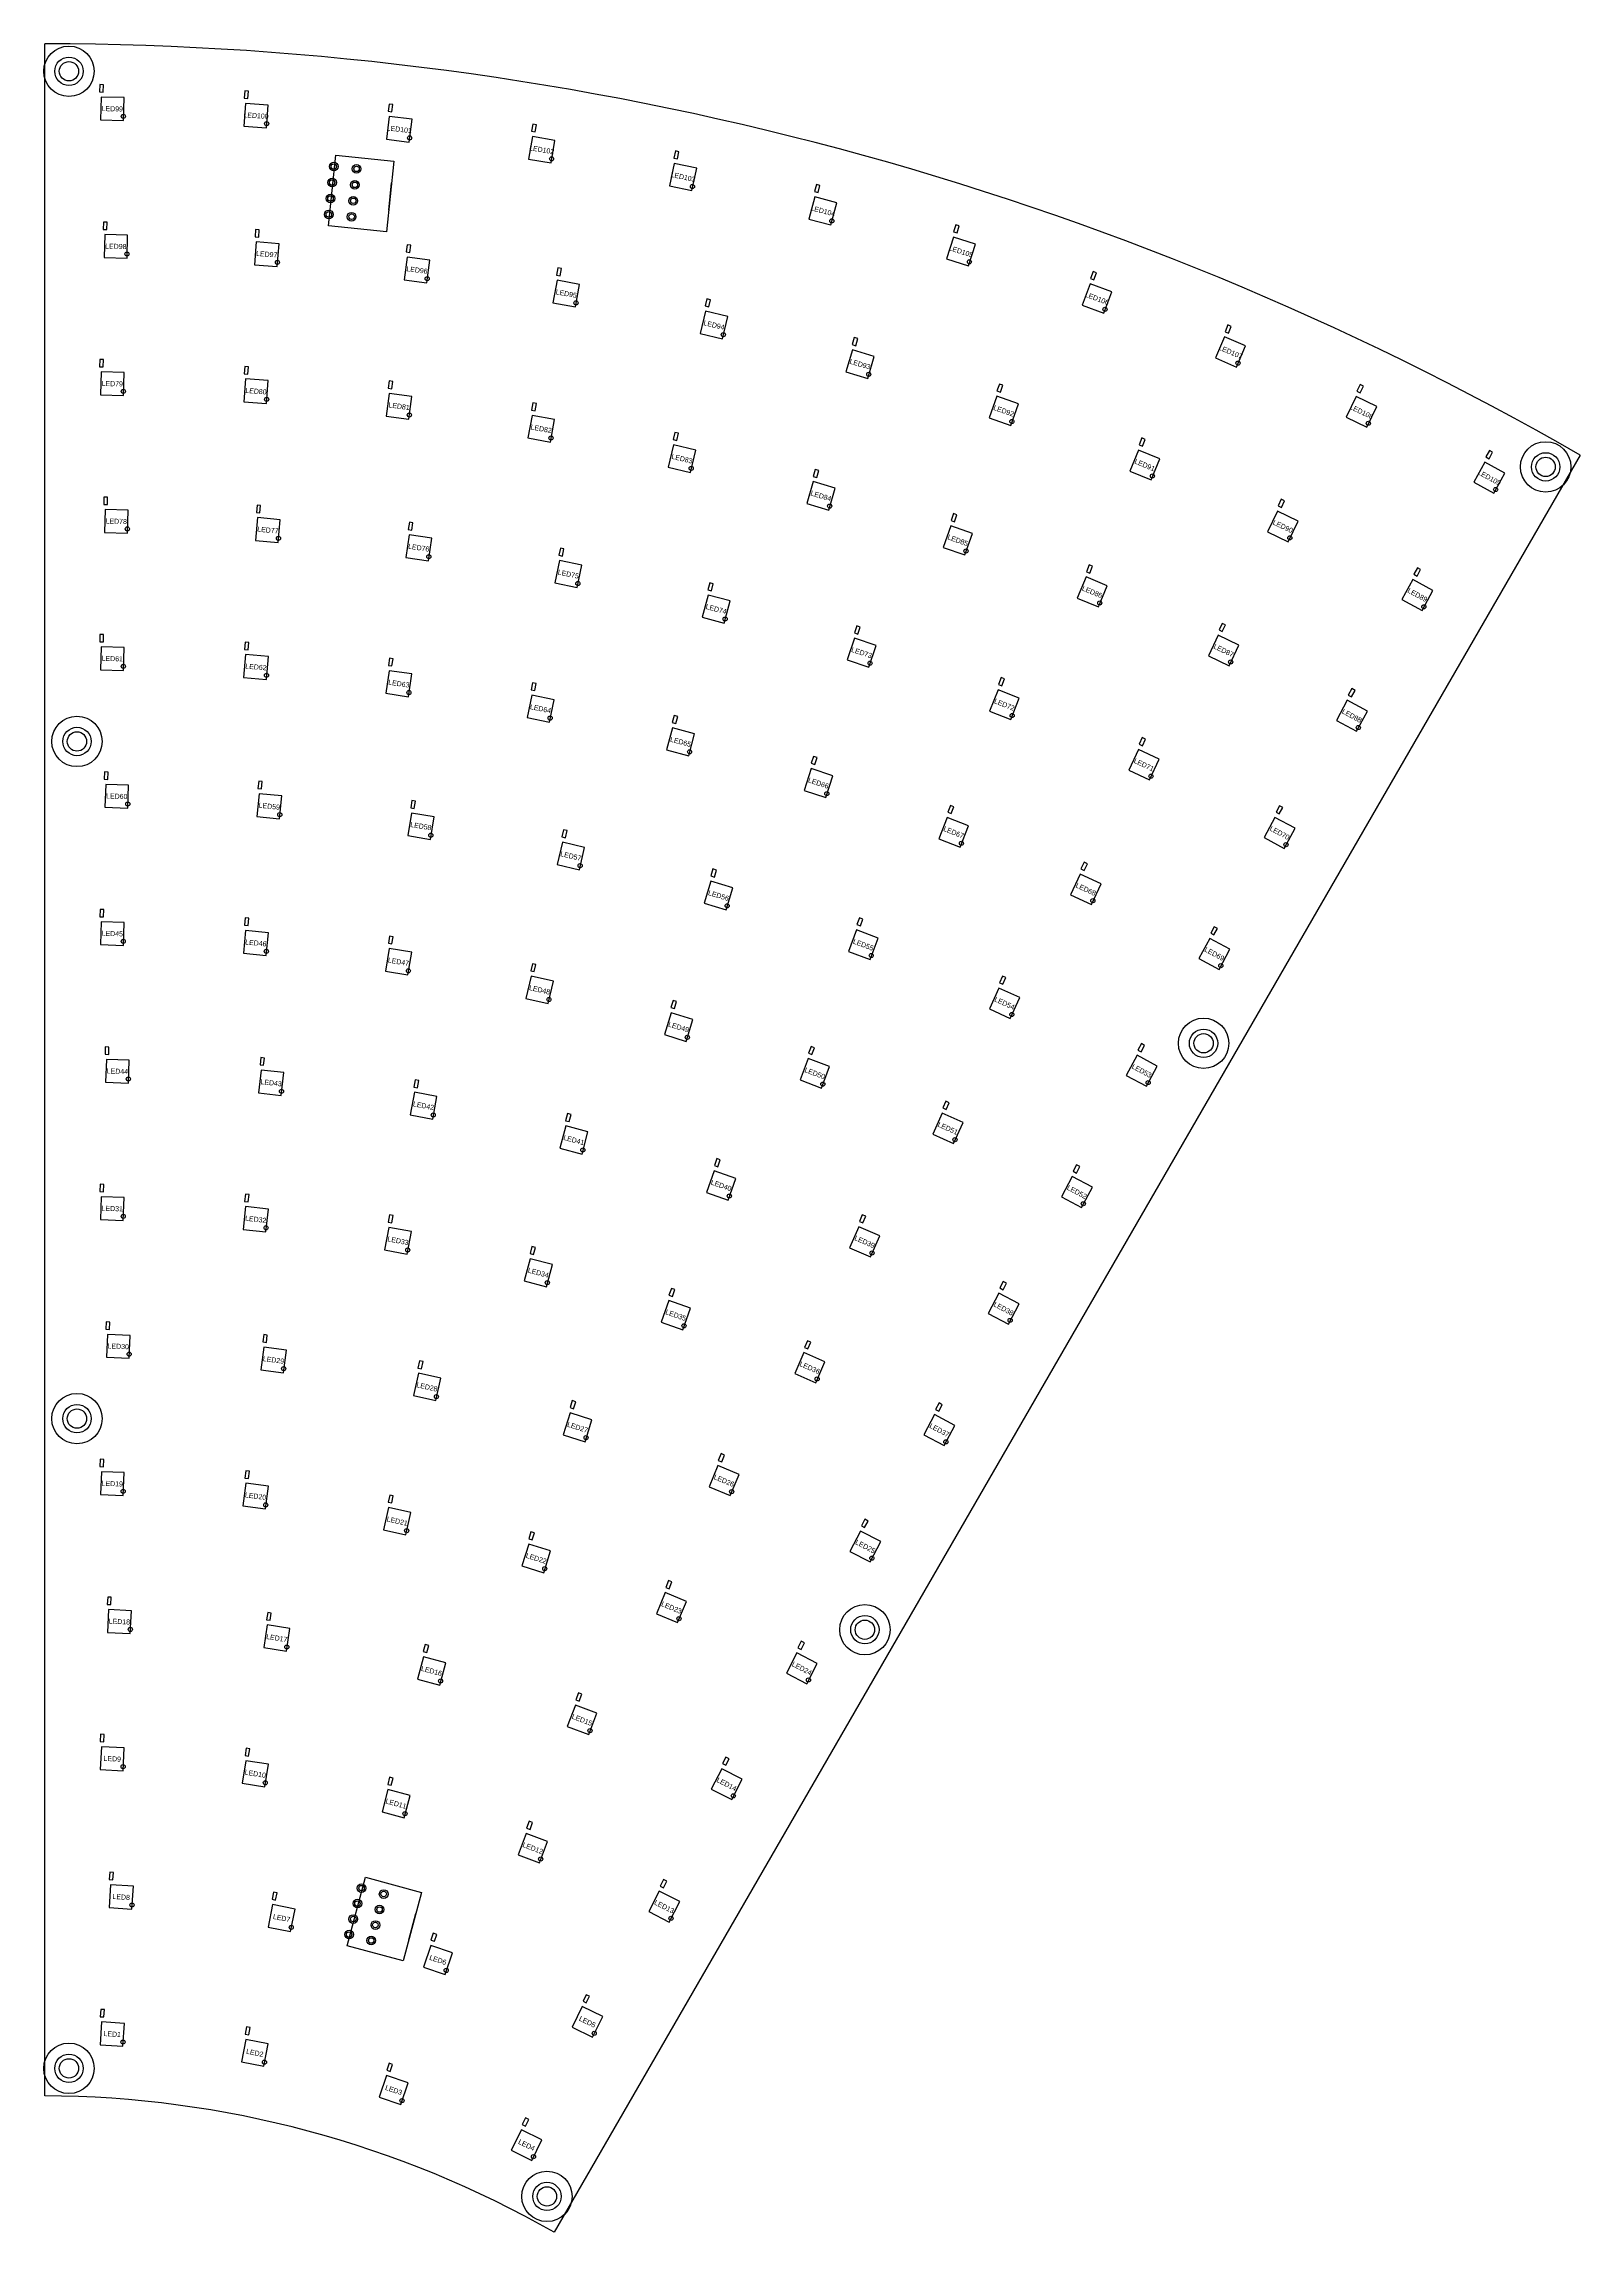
# Model space of a CAD drawing. Header units: millimetres. Extents: x -15 to 320, y -19 to 459.
import ezdxf
from ezdxf.enums import TextEntityAlignment as Align

# ---------------------------------------------------------------- set-up
doc = ezdxf.new("R2010")
doc.units = ezdxf.units.MM
for name, color, linetype in [('CAP', 30, 'Continuous'), ('LED', 7, 'Continuous'), ('LED-REF', 8, 'Continuous'), ('MOUNT', 1, 'Continuous'), ('OUTLINE', 2, 'Continuous'), ('WAGO', 3, 'Continuous')]:
    doc.layers.add(name, color=color, linetype=linetype)

msp = doc.modelspace()

# ---------------------------------------------------------------- linework, layer by layer
at = {"layer": 'CAP'}
for points in [[(-1.95, 448.21), (-1.92, 449.81), (-2.72, 449.83), (-2.75, 448.23), (-1.95, 448.21)], [(29.6, 446.81), (29.71, 448.4), (28.92, 448.46), (28.8, 446.86), (29.6, 446.81)], [(61.05, 443.9), (61.24, 445.49), (60.45, 445.58), (60.26, 444), (61.05, 443.9)], [(92.33, 439.5), (92.59, 441.08), (91.8, 441.21), (91.54, 439.64), (92.33, 439.5)], [(123.36, 433.62), (123.7, 435.18), (122.92, 435.35), (122.58, 433.79), (123.36, 433.62)], [(154.08, 426.27), (154.49, 427.82), (153.72, 428.02), (153.3, 426.48), (154.08, 426.27)], [(-1.16, 418.19), (-1.12, 419.79), (-1.92, 419.81), (-1.96, 418.21), (-1.16, 418.19)], [(31.97, 416.56), (32.1, 418.15), (31.3, 418.22), (31.17, 416.62), (31.97, 416.56)], [(184.41, 417.46), (184.89, 418.99), (184.13, 419.23), (183.65, 417.71), (184.41, 417.46)], [(64.97, 413.2), (65.18, 414.78), (64.39, 414.89), (64.18, 413.3), (64.97, 413.2)], [(97.75, 408.11), (98.04, 409.69), (97.26, 409.83), (96.97, 408.26), (97.75, 408.11)], [(214.29, 407.23), (214.85, 408.73), (214.1, 409.01), (213.54, 407.51), (214.29, 407.23)], [(130.22, 401.32), (130.59, 402.88), (129.82, 403.07), (129.44, 401.51), (130.22, 401.32)], [(243.65, 395.58), (244.27, 397.05), (243.54, 397.36), (242.91, 395.89), (243.65, 395.58)], [(162.29, 392.84), (162.74, 394.38), (161.98, 394.6), (161.52, 393.07), (162.29, 392.84)], [(-1.95, 388.2), (-1.9, 389.8), (-2.7, 389.82), (-2.75, 388.22), (-1.95, 388.2)], [(29.62, 386.65), (29.74, 388.25), (28.95, 388.31), (28.82, 386.71), (29.62, 386.65)], [(61.06, 383.45), (61.27, 385.04), (60.47, 385.14), (60.26, 383.56), (61.06, 383.45)], [(193.87, 382.69), (194.41, 384.2), (193.65, 384.47), (193.12, 382.96), (193.87, 382.69)], [(272.42, 382.55), (273.11, 383.99), (272.4, 384.34), (271.7, 382.9), (272.42, 382.55)], [(92.29, 378.62), (92.58, 380.19), (91.79, 380.34), (91.5, 378.76), (92.29, 378.62)], [(123.22, 372.15), (123.59, 373.71), (122.81, 373.89), (122.44, 372.34), (123.22, 372.15)], [(224.88, 370.91), (225.49, 372.38), (224.75, 372.69), (224.14, 371.21), (224.88, 370.91)], [(300.53, 368.16), (301.3, 369.57), (300.6, 369.95), (299.83, 368.54), (300.53, 368.16)], [(153.77, 364.08), (154.22, 365.61), (153.46, 365.84), (153, 364.3), (153.77, 364.08)], [(-1.06, 358.17), (-1.02, 359.77), (-1.82, 359.79), (-1.86, 358.19), (-1.06, 358.17)], [(255.22, 357.51), (255.91, 358.96), (255.19, 359.3), (254.5, 357.86), (255.22, 357.51)], [(32.25, 356.35), (32.39, 357.94), (31.6, 358.01), (31.46, 356.42), (32.25, 356.35)], [(65.41, 352.59), (65.64, 354.17), (64.85, 354.29), (64.62, 352.71), (65.41, 352.59)], [(183.86, 354.41), (184.39, 355.92), (183.64, 356.19), (183.1, 354.68), (183.86, 354.41)], [(98.29, 346.91), (98.61, 348.48), (97.83, 348.64), (97.5, 347.08), (98.29, 346.91)], [(213.4, 343.19), (214.01, 344.67), (213.27, 344.97), (212.66, 343.49), (213.4, 343.19)], [(284.83, 342.55), (285.59, 343.95), (284.89, 344.34), (284.13, 342.93), (284.83, 342.55)], [(130.78, 339.34), (131.2, 340.88), (130.42, 341.09), (130.01, 339.54), (130.78, 339.34)], [(-1.94, 328.18), (-1.89, 329.78), (-2.69, 329.8), (-2.74, 328.2), (-1.94, 328.18)], [(162.78, 329.88), (163.28, 331.4), (162.52, 331.65), (162.02, 330.13), (162.78, 329.88)], [(242.31, 330.43), (243, 331.88), (242.28, 332.22), (241.59, 330.78), (242.31, 330.43)], [(29.64, 326.46), (29.78, 328.05), (28.98, 328.12), (28.84, 326.53), (29.64, 326.46)], [(61.06, 322.91), (61.29, 324.49), (60.5, 324.61), (60.27, 323.02), (61.06, 322.91)], [(194.17, 318.58), (194.77, 320.07), (194.02, 320.36), (193.43, 318.88), (194.17, 318.58)], [(92.22, 317.53), (92.54, 319.1), (91.76, 319.26), (91.44, 317.7), (92.22, 317.53)], [(270.51, 316.18), (271.28, 317.59), (270.58, 317.97), (269.81, 316.56), (270.51, 316.18)], [(123.02, 310.36), (123.43, 311.9), (122.66, 312.11), (122.24, 310.57), (123.02, 310.36)], [(224.86, 305.48), (225.54, 306.93), (224.81, 307.26), (224.13, 305.81), (224.86, 305.48)], [(153.34, 301.4), (153.85, 302.92), (153.09, 303.17), (152.58, 301.66), (153.34, 301.4)], [(-0.94, 298.14), (-0.89, 299.74), (-1.69, 299.77), (-1.74, 298.17), (-0.94, 298.14)], [(32.6, 296.08), (32.76, 297.67), (31.97, 297.75), (31.81, 296.16), (32.6, 296.08)], [(65.94, 291.82), (66.2, 293.4), (65.42, 293.53), (65.15, 291.95), (65.94, 291.82)], [(183.1, 290.7), (183.69, 292.19), (182.95, 292.48), (182.36, 291), (183.1, 290.7)], [(254.73, 290.61), (255.49, 292.02), (254.78, 292.4), (254.03, 290.99), (254.73, 290.61)], [(98.93, 285.4), (99.3, 286.96), (98.52, 287.14), (98.15, 285.58), (98.93, 285.4)], [(131.43, 276.83), (131.9, 278.36), (131.13, 278.59), (130.67, 277.06), (131.43, 276.83)], [(212.18, 278.29), (212.86, 279.74), (212.13, 280.07), (211.46, 278.62), (212.18, 278.29)], [(-1.92, 268.16), (-1.87, 269.76), (-2.67, 269.78), (-2.72, 268.18), (-1.92, 268.16)], [(29.66, 266.22), (29.82, 267.82), (29.02, 267.89), (28.87, 266.3), (29.66, 266.22)], [(163.3, 266.15), (163.86, 267.65), (163.12, 267.93), (162.55, 266.44), (163.3, 266.15)], [(61.06, 262.23), (61.32, 263.8), (60.53, 263.93), (60.27, 262.36), (61.06, 262.23)], [(240.49, 264.2), (241.25, 265.61), (240.55, 265.99), (239.79, 264.58), (240.49, 264.2)], [(92.12, 256.18), (92.48, 257.74), (91.71, 257.92), (91.34, 256.36), (92.12, 256.18)], [(194.4, 253.42), (195.06, 254.87), (194.33, 255.2), (193.67, 253.75), (194.4, 253.42)], [(122.72, 248.12), (123.19, 249.65), (122.42, 249.89), (121.96, 248.35), (122.72, 248.12)], [(-0.78, 238.11), (-0.72, 239.71), (-1.52, 239.74), (-1.58, 238.14), (-0.78, 238.11)], [(152.73, 238.08), (153.3, 239.57), (152.55, 239.86), (151.98, 238.36), (152.73, 238.08)], [(224.6, 238.67), (225.36, 240.08), (224.65, 240.46), (223.9, 239.05), (224.6, 238.67)], [(33.05, 235.73), (33.23, 237.32), (32.44, 237.41), (32.26, 235.82), (33.05, 235.73)], [(66.62, 230.82), (66.92, 232.4), (66.13, 232.54), (65.83, 230.97), (66.62, 230.82)], [(99.72, 223.43), (100.14, 224.97), (99.36, 225.18), (98.95, 223.63), (99.72, 223.43)], [(182.02, 226.09), (182.68, 227.55), (181.95, 227.88), (181.29, 226.42), (182.02, 226.09)], [(132.18, 213.57), (132.71, 215.08), (131.96, 215.35), (131.43, 213.84), (132.18, 213.57)], [(210.46, 212.21), (211.22, 213.63), (210.51, 214), (209.76, 212.59), (210.46, 212.21)], [(-1.91, 208.13), (-1.85, 209.73), (-2.65, 209.76), (-2.71, 208.16), (-1.91, 208.13)], [(29.69, 205.92), (29.87, 207.51), (29.08, 207.6), (28.9, 206.01), (29.69, 205.92)], [(61.04, 201.35), (61.34, 202.92), (60.55, 203.07), (60.26, 201.5), (61.04, 201.35)], [(163.82, 201.32), (164.46, 202.79), (163.72, 203.11), (163.08, 201.64), (163.82, 201.32)], [(91.96, 194.45), (92.37, 195.99), (91.6, 196.2), (91.19, 194.65), (91.96, 194.45)], [(122.27, 185.26), (122.8, 186.77), (122.05, 187.03), (121.52, 185.52), (122.27, 185.26)], [(194.44, 186.74), (195.19, 188.16), (194.48, 188.53), (193.74, 187.12), (194.44, 186.74)], [(-0.58, 178.07), (-0.51, 179.66), (-1.31, 179.7), (-1.38, 178.1), (-0.58, 178.07)], [(33.65, 175.25), (33.85, 176.84), (33.06, 176.94), (32.85, 175.36), (33.65, 175.25)], [(151.82, 173.83), (152.46, 175.29), (151.73, 175.61), (151.09, 174.15), (151.82, 173.83)], [(67.49, 169.46), (67.84, 171.03), (67.06, 171.2), (66.71, 169.64), (67.49, 169.46)], [(100.71, 160.75), (101.19, 162.28), (100.42, 162.52), (99.94, 160.99), (100.71, 160.75)], [(180.43, 160.22), (181.17, 161.63), (180.47, 162.01), (179.72, 160.59), (180.43, 160.22)], [(-1.88, 148.09), (-1.81, 149.69), (-2.61, 149.73), (-2.68, 148.13), (-1.88, 148.09)], [(133.03, 149.17), (133.65, 150.65), (132.91, 150.96), (132.29, 149.48), (133.03, 149.17)], [(29.73, 145.51), (29.94, 147.09), (29.15, 147.2), (28.94, 145.61), (29.73, 145.51)], [(61, 140.18), (61.35, 141.74), (60.56, 141.91), (60.22, 140.35), (61, 140.18)], [(91.68, 132.14), (92.17, 133.66), (91.4, 133.9), (90.92, 132.38), (91.68, 132.14)], [(164.23, 134.82), (164.97, 136.24), (164.26, 136.61), (163.52, 135.19), (164.23, 134.82)], [(-0.28, 118), (-0.2, 119.6), (-1, 119.64), (-1.08, 118.04), (-0.28, 118)], [(121.55, 121.46), (122.17, 122.94), (121.43, 123.24), (120.81, 121.76), (121.55, 121.46)], [(34.47, 114.56), (34.72, 116.14), (33.93, 116.27), (33.67, 114.69), (34.47, 114.56)], [(150.38, 108.21), (151.12, 109.63), (150.41, 110), (149.67, 108.58), (150.38, 108.21)], [(68.67, 107.51), (69.08, 109.06), (68.31, 109.27), (67.89, 107.72), (68.67, 107.51)], [(101.94, 96.93), (102.51, 98.42), (101.77, 98.71), (101.19, 97.21), (101.94, 96.93)], [(-1.85, 88.04), (-1.77, 89.64), (-2.57, 89.68), (-2.65, 88.08), (-1.85, 88.04)], [(29.77, 84.93), (30.02, 86.51), (29.23, 86.64), (28.98, 85.06), (29.77, 84.93)], [(133.93, 82.92), (134.65, 84.35), (133.94, 84.71), (133.22, 83.28), (133.93, 82.92)], [(60.9, 78.54), (61.31, 80.08), (60.54, 80.29), (60.13, 78.74), (60.9, 78.54)], [(91.19, 68.92), (91.76, 70.41), (91.02, 70.7), (90.44, 69.21), (91.19, 68.92)], [(0.15, 57.9), (0.26, 59.5), (-0.54, 59.55), (-0.65, 57.95), (0.15, 57.9)], [(120.31, 56.19), (121.03, 57.62), (120.32, 57.98), (119.6, 56.55), (120.31, 56.19)], [(35.67, 53.49), (35.98, 55.06), (35.2, 55.22), (34.88, 53.65), (35.67, 53.49)], [(70.31, 44.49), (70.82, 46), (70.06, 46.26), (69.55, 44.75), (70.31, 44.49)], [(-1.81, 27.96), (-1.71, 29.56), (-2.5, 29.61), (-2.61, 28.02), (-1.81, 27.96)], [(103.47, 31.04), (104.18, 32.48), (103.46, 32.83), (102.76, 31.4), (103.47, 31.04)], [(29.82, 24.07), (30.13, 25.64), (29.34, 25.8), (29.03, 24.23), (29.82, 24.07)], [(60.66, 16.08), (61.18, 17.6), (60.42, 17.85), (59.91, 16.34), (60.66, 16.08)], [(90.21, 4.14), (90.91, 5.57), (90.2, 5.92), (89.49, 4.49), (90.21, 4.14)]]:
    msp.add_lwpolyline(points, dxfattribs=at)
at = {"layer": 'LED'}
for points in [[(-2.55, 442.12), (2.45, 442), (2.57, 447), (-2.43, 447.12), (-2.55, 442.12)], [(28.72, 440.75), (33.7, 440.4), (34.06, 445.38), (29.07, 445.74), (28.72, 440.75)], [(59.88, 437.9), (64.84, 437.3), (65.44, 442.27), (60.47, 442.86), (59.88, 437.9)], [(90.87, 433.56), (95.8, 432.73), (96.63, 437.66), (91.7, 438.49), (90.87, 433.56)], [(121.62, 427.76), (126.51, 426.69), (127.57, 431.58), (122.68, 432.64), (121.62, 427.76)], [(152.06, 420.49), (156.89, 419.2), (158.19, 424.03), (153.36, 425.32), (152.06, 420.49)], [(-1.77, 412.1), (3.23, 411.97), (3.36, 416.97), (-1.64, 417.1), (-1.77, 412.1)], [(182.12, 411.79), (186.88, 410.27), (188.41, 415.03), (183.64, 416.55), (182.12, 411.79)], [(31.04, 410.51), (36.03, 410.12), (36.42, 415.1), (31.44, 415.5), (31.04, 410.51)], [(63.73, 407.21), (68.69, 406.56), (69.34, 411.51), (64.38, 412.17), (63.73, 407.21)], [(96.2, 402.2), (101.11, 401.29), (102.03, 406.2), (97.11, 407.11), (96.2, 402.2)], [(211.73, 401.67), (216.42, 399.92), (218.17, 404.61), (213.48, 406.35), (211.73, 401.67)], [(128.36, 395.5), (133.22, 394.33), (134.39, 399.19), (129.53, 400.36), (128.36, 395.5)], [(160.13, 387.12), (164.92, 385.7), (166.34, 390.49), (161.55, 391.91), (160.13, 387.12)], [(240.83, 390.15), (245.43, 388.18), (247.39, 392.78), (242.8, 394.74), (240.83, 390.15)], [(-2.56, 382.11), (2.44, 381.98), (2.57, 386.98), (-2.42, 387.11), (-2.56, 382.11)], [(28.69, 380.6), (33.67, 380.21), (34.07, 385.2), (29.08, 385.59), (28.69, 380.6)], [(59.81, 377.47), (64.77, 376.81), (65.42, 381.77), (60.47, 382.42), (59.81, 377.47)], [(90.73, 372.7), (95.65, 371.79), (96.56, 376.71), (91.64, 377.62), (90.73, 372.7)], [(191.41, 377.09), (196.12, 375.42), (197.79, 380.14), (193.08, 381.81), (191.41, 377.09)], [(269.35, 377.26), (273.84, 375.07), (276.03, 379.57), (271.53, 381.75), (269.35, 377.26)], [(121.36, 366.33), (126.22, 365.16), (127.39, 370.02), (122.52, 371.19), (121.36, 366.33)], [(222.13, 365.44), (226.75, 363.53), (228.66, 368.15), (224.04, 370.06), (222.13, 365.44)], [(151.61, 358.36), (156.4, 356.94), (157.82, 361.73), (153.03, 363.15), (151.61, 358.36)], [(297.22, 363.02), (301.6, 360.63), (304, 365.01), (299.61, 367.41), (297.22, 363.02)], [(-1.69, 352.08), (3.31, 351.94), (3.45, 356.94), (-1.54, 357.08), (-1.69, 352.08)], [(31.27, 350.31), (36.25, 349.87), (36.69, 354.85), (31.71, 355.29), (31.27, 350.31)], [(252.19, 352.2), (256.71, 350.05), (258.86, 354.56), (254.35, 356.71), (252.19, 352.2)], [(64.08, 346.62), (69.03, 345.9), (69.75, 350.84), (64.8, 351.57), (64.08, 346.62)], [(181.4, 348.81), (186.11, 347.14), (187.78, 351.86), (183.07, 353.53), (181.4, 348.81)], [(96.61, 341.03), (101.51, 340.02), (102.52, 344.92), (97.62, 345.93), (96.61, 341.03)], [(210.65, 337.73), (215.27, 335.81), (217.18, 340.43), (212.56, 342.34), (210.65, 337.73)], [(281.52, 337.4), (285.92, 335.02), (288.3, 339.41), (283.91, 341.8), (281.52, 337.4)], [(128.77, 333.56), (133.6, 332.27), (134.89, 337.1), (130.06, 338.39), (128.77, 333.56)], [(-2.56, 322.1), (2.44, 321.95), (2.58, 326.95), (-2.42, 327.09), (-2.56, 322.1)], [(28.66, 320.42), (33.64, 319.99), (34.08, 324.97), (29.09, 325.4), (28.66, 320.42)], [(160.43, 324.23), (165.18, 322.66), (166.75, 327.41), (162.01, 328.98), (160.43, 324.23)], [(239.28, 325.12), (243.79, 322.97), (245.94, 327.48), (241.43, 329.63), (239.28, 325.12)], [(59.73, 316.94), (64.68, 316.21), (65.4, 321.16), (60.46, 321.88), (59.73, 316.94)], [(90.55, 311.65), (95.44, 310.64), (96.45, 315.54), (91.56, 316.55), (90.55, 311.65)], [(191.5, 313.08), (196.15, 311.23), (198, 315.88), (193.35, 317.72), (191.5, 313.08)], [(267.21, 311.04), (271.6, 308.65), (273.99, 313.04), (269.59, 315.43), (267.21, 311.04)], [(121, 304.58), (125.83, 303.29), (127.13, 308.12), (122.3, 309.41), (121, 304.58)], [(221.87, 300.14), (226.4, 298.02), (228.52, 302.56), (223.99, 304.67), (221.87, 300.14)], [(-1.59, 292.06), (3.41, 291.9), (3.57, 296.89), (-1.43, 297.06), (-1.59, 292.06)], [(151, 295.75), (155.74, 294.18), (157.32, 298.93), (152.57, 300.5), (151, 295.75)], [(31.56, 290.05), (36.53, 289.56), (37.03, 294.54), (32.05, 295.03), (31.56, 290.05)], [(64.51, 285.88), (69.44, 285.06), (70.25, 290), (65.32, 290.81), (64.51, 285.88)], [(180.43, 285.2), (185.07, 283.35), (186.92, 288), (182.27, 289.84), (180.43, 285.2)], [(251.44, 285.45), (255.84, 283.08), (258.21, 287.48), (253.81, 289.85), (251.44, 285.45)], [(97.11, 279.56), (101.98, 278.43), (103.11, 283.29), (98.25, 284.43), (97.11, 279.56)], [(209.19, 272.95), (213.73, 270.83), (215.84, 275.37), (211.31, 277.48), (209.19, 272.95)], [(129.23, 271.12), (134.02, 269.67), (135.47, 274.46), (130.68, 275.91), (129.23, 271.12)], [(-2.57, 262.08), (2.43, 261.91), (2.59, 266.91), (-2.41, 267.07), (-2.57, 262.08)], [(28.62, 260.2), (33.59, 259.71), (34.08, 264.68), (29.11, 265.17), (28.62, 260.2)], [(160.73, 260.6), (165.41, 258.84), (167.17, 263.52), (162.49, 265.28), (160.73, 260.6)], [(237.2, 259.05), (241.6, 256.67), (243.97, 261.07), (239.57, 263.45), (237.2, 259.05)], [(59.62, 256.28), (64.55, 255.47), (65.37, 260.4), (60.43, 261.21), (59.62, 256.28)], [(90.3, 250.34), (95.17, 249.21), (96.3, 254.08), (91.43, 255.21), (90.3, 250.34)], [(191.47, 248.05), (196.03, 245.98), (198.09, 250.54), (193.54, 252.6), (191.47, 248.05)], [(120.52, 242.42), (125.31, 240.96), (126.76, 245.75), (121.97, 247.2), (120.52, 242.42)], [(-1.46, 232.03), (3.53, 231.84), (3.72, 236.84), (-1.28, 237.03), (-1.46, 232.03)], [(31.92, 229.72), (36.89, 229.16), (37.45, 234.13), (32.48, 234.69), (31.92, 229.72)], [(150.16, 232.53), (154.84, 230.77), (156.6, 235.44), (151.92, 237.21), (150.16, 232.53)], [(221.33, 233.5), (225.74, 231.15), (228.1, 235.56), (223.69, 237.91), (221.33, 233.5)], [(65.04, 224.91), (69.96, 223.98), (70.88, 228.9), (65.97, 229.83), (65.04, 224.91)], [(179.09, 220.72), (183.65, 218.66), (185.71, 223.21), (181.16, 225.27), (179.09, 220.72)], [(97.71, 217.65), (102.54, 216.36), (103.83, 221.18), (99, 222.48), (97.71, 217.65)], [(129.74, 207.96), (134.46, 206.31), (136.11, 211.03), (131.39, 212.68), (129.74, 207.96)], [(207.19, 207.05), (211.6, 204.69), (213.96, 209.1), (209.55, 211.46), (207.19, 207.05)], [(-2.58, 202.05), (2.41, 201.87), (2.6, 206.86), (-2.4, 207.05), (-2.58, 202.05)], [(28.56, 199.91), (33.53, 199.35), (34.09, 204.31), (29.12, 204.87), (28.56, 199.91)], [(59.46, 195.44), (64.38, 194.51), (65.31, 199.42), (60.39, 200.35), (59.46, 195.44)], [(160.96, 195.91), (165.55, 193.91), (167.55, 198.5), (162.96, 200.49), (160.96, 195.91)], [(89.95, 188.67), (94.77, 187.38), (96.07, 192.21), (91.24, 193.5), (89.95, 188.67)], [(119.84, 179.65), (124.55, 178), (126.21, 182.72), (121.49, 184.37), (119.84, 179.65)], [(191.2, 181.56), (195.62, 179.22), (197.95, 183.64), (193.53, 185.98), (191.2, 181.56)], [(-1.29, 171.99), (3.7, 171.77), (3.92, 176.77), (-1.07, 176.99), (-1.29, 171.99)], [(32.4, 169.26), (37.36, 168.61), (38.01, 173.57), (33.06, 174.22), (32.4, 169.26)], [(148.97, 168.41), (153.55, 166.42), (155.55, 171), (150.97, 173), (148.97, 168.41)], [(65.73, 163.61), (70.61, 162.52), (71.7, 167.41), (66.82, 168.49), (65.73, 163.61)], [(98.44, 155.07), (103.21, 153.56), (104.71, 158.33), (99.95, 159.84), (98.44, 155.07)], [(177.18, 155.04), (181.6, 152.7), (183.93, 157.12), (179.51, 159.46), (177.18, 155.04)], [(130.28, 143.71), (134.9, 141.8), (136.82, 146.42), (132.2, 148.33), (130.28, 143.71)], [(-2.6, 142.02), (2.39, 141.8), (2.61, 146.8), (-2.38, 147.01), (-2.6, 142.02)], [(28.49, 139.52), (33.44, 138.87), (34.1, 143.82), (29.14, 144.48), (28.49, 139.52)], [(59.24, 134.32), (64.12, 133.24), (65.2, 138.12), (60.32, 139.2), (59.24, 134.32)], [(161.01, 129.62), (165.45, 127.31), (167.76, 131.75), (163.32, 134.06), (161.01, 129.62)], [(89.42, 126.46), (94.19, 124.95), (95.69, 129.72), (90.92, 131.22), (89.42, 126.46)], [(118.8, 115.99), (123.42, 114.08), (125.34, 118.7), (120.72, 120.61), (118.8, 115.99)], [(-1.05, 111.93), (3.94, 111.67), (4.2, 116.66), (-0.79, 116.93), (-1.05, 111.93)], [(33.07, 108.61), (38, 107.83), (38.79, 112.77), (33.85, 113.55), (33.07, 108.61)], [(66.65, 101.74), (71.48, 100.44), (72.78, 105.27), (67.95, 106.57), (66.65, 101.74)], [(147.16, 103.01), (151.6, 100.7), (153.9, 105.14), (149.47, 107.45), (147.16, 103.01)], [(99.33, 91.39), (104, 89.6), (105.79, 94.27), (101.13, 96.06), (99.33, 91.39)], [(-2.62, 81.97), (2.37, 81.71), (2.63, 86.71), (-2.36, 86.97), (-2.62, 81.97)], [(28.37, 78.98), (33.31, 78.2), (34.09, 83.14), (29.16, 83.92), (28.37, 78.98)], [(130.76, 77.69), (135.21, 75.42), (137.48, 79.88), (133.03, 82.15), (130.76, 77.69)], [(58.89, 72.76), (63.72, 71.47), (65.01, 76.3), (60.18, 77.59), (58.89, 72.76)], [(88.58, 63.39), (93.25, 61.59), (95.04, 66.26), (90.38, 68.05), (88.58, 63.39)], [(-0.7, 51.84), (4.29, 51.51), (4.62, 56.5), (-0.37, 56.83), (-0.7, 51.84)], [(117.14, 50.96), (121.59, 48.69), (123.86, 53.15), (119.41, 55.41), (117.14, 50.96)], [(34.04, 47.6), (38.94, 46.62), (39.92, 51.53), (35.01, 52.5), (34.04, 47.6)], [(67.92, 38.86), (72.66, 37.25), (74.26, 41.99), (69.53, 43.59), (67.92, 38.86)], [(100.37, 25.77), (104.86, 23.56), (107.07, 28.04), (102.58, 30.25), (100.37, 25.77)], [(-2.66, 21.91), (2.33, 21.58), (2.66, 26.57), (-2.33, 26.89), (-2.66, 21.91)], [(28.19, 18.17), (33.09, 17.2), (34.06, 22.1), (29.16, 23.08), (28.19, 18.17)], [(58.28, 10.45), (63.01, 8.84), (64.62, 13.58), (59.88, 15.18), (58.28, 10.45)], [(87.1, -1.14), (91.59, -3.35), (93.8, 1.14), (89.32, 3.35), (87.1, -1.14)]]:
    msp.add_lwpolyline(points, dxfattribs=at)
for centre in [(2.42, 442.91), (33.72, 441.3), (64.9, 438.2), (95.9, 433.63), (126.65, 427.58), (157.08, 420.08), (3.2, 412.87), (36.05, 411.02), (187.11, 411.14), (68.75, 407.45), (101.23, 402.18), (216.69, 400.78), (133.38, 395.22), (165.13, 386.58), (245.73, 389.03), (2.42, 382.88), (33.7, 381.11), (64.84, 377.71), (95.76, 372.68), (196.38, 376.29), (274.19, 375.9), (126.38, 366.04), (227.05, 364.38), (301.99, 361.44), (156.61, 357.81), (3.28, 352.84), (36.28, 350.77), (257.05, 350.88), (69.11, 346.79), (186.36, 348.01), (101.64, 340.91), (215.56, 336.66), (286.3, 335.83), (133.78, 333.15), (2.41, 322.85), (33.67, 320.89), (165.42, 323.53), (244.13, 323.8), (64.76, 317.11), (95.58, 311.53), (196.44, 312.09), (271.99, 309.47), (126.02, 304.17), (226.74, 298.86), (3.39, 292.8), (155.98, 295.05), (36.57, 290.46), (69.54, 285.96), (185.36, 284.21), (256.22, 283.89), (102.13, 279.31), (134.23, 270.55), (214.06, 271.67), (2.4, 262.81), (33.63, 260.61), (165.68, 259.7), (64.65, 256.36), (241.98, 257.49), (95.32, 250.1), (196.36, 246.82), (125.52, 241.84), (3.52, 232.75), (36.94, 230.06), (155.11, 231.62), (226.12, 231.96), (70.07, 224.88), (183.97, 219.5), (102.72, 217.24), (134.71, 207.18), (211.98, 205.51), (2.4, 202.77), (33.58, 200.25), (64.5, 195.4), (165.86, 194.76), (94.96, 188.26), (124.8, 178.86), (195.99, 180.04), (3.69, 172.67), (37.43, 169.51), (153.86, 167.26), (70.76, 163.41), (103.43, 154.44), (181.97, 153.52), (2.38, 142.7), (33.51, 139.76), (135.2, 142.65), (64.27, 134.12), (94.41, 125.83), (165.82, 128.13), (123.72, 114.93), (3.94, 112.57), (38.1, 108.72), (71.67, 101.33), (151.97, 101.52), (104.28, 90.46), (2.37, 82.61), (33.4, 79.09), (135.58, 76.24), (63.9, 72.35), (93.53, 62.45), (4.3, 52.42), (39.07, 47.52), (121.96, 49.51), (72.9, 38.12), (105.21, 24.39), (2.34, 22.48), (33.22, 18.09), (63.25, 9.71), (91.94, -2.52)]:
    msp.add_circle(centre, 0.45, dxfattribs=at)
at = {"layer": 'MOUNT'}
for centre, radius in [((-9.45, 452.75), 5.5), ((-9.45, 452.75), 3.1), ((-9.45, 452.75), 2.11), ((312.89, 366.38), 5.5), ((312.89, 366.38), 3.1), ((312.89, 366.38), 2.11), ((-7.7, 306.43), 5.5), ((-7.7, 306.43), 3.1), ((-7.7, 306.43), 2.11), ((238.22, 240.54), 5.5), ((238.22, 240.54), 3.1), ((238.22, 240.54), 2.11), ((-7.7, 158.59), 5.5), ((-7.7, 158.59), 3.1), ((-7.7, 158.59), 2.11), ((164.29, 112.51), 5.5), ((164.29, 112.51), 3.1), ((164.29, 112.51), 2.11), ((-9.45, 16.75), 5.5), ((-9.45, 16.75), 3.1), ((-9.45, 16.75), 2.11), ((94.89, -11.21), 5.5), ((94.89, -11.21), 3.1), ((94.89, -11.21), 2.11)]:
    msp.add_circle(centre, radius, dxfattribs=at)
at = {"layer": 'OUTLINE'}
for p, q in [((-14.7, 10.75), (-14.7, 458.75)), ((320.44, 368.95), (96.44, -19.03))]:
    msp.add_line(p, q, dxfattribs=at)
for radius, start, end in [(674, 60.085, 89.915), (226, 60.2535, 89.7465)]:
    msp.add_arc((-15.7, -215.25), radius, start, end, dxfattribs=at)
at = {"layer": 'WAGO'}
for p, q in [((60.34, 422.42), (60.96, 428.39)), ((64.75, 44.79), (66.3, 50.59))]:
    msp.add_line(p, q, dxfattribs=at)
for points in [[(47.22, 418.99), (48.81, 434.41), (61.44, 433.11), (59.86, 417.69), (47.22, 418.99)], [(51.25, 43.49), (55.26, 58.46), (67.53, 55.17), (63.52, 40.2), (51.25, 43.49)]]:
    msp.add_lwpolyline(points, dxfattribs=at)
for centre, radius in [((48.35, 431.94), 0.95), ((48.35, 431.94), 0.6), ((53.33, 431.43), 0.95), ((53.33, 431.43), 0.6), ((47.64, 424.98), 0.95), ((47.99, 428.46), 0.95), ((47.64, 424.98), 0.6), ((47.99, 428.46), 0.6), ((52.61, 424.47), 0.95), ((52.97, 427.95), 0.95), ((52.97, 427.95), 0.6), ((47.28, 421.5), 0.95), ((47.28, 421.5), 0.6), ((52.25, 420.99), 0.95), ((52.25, 420.99), 0.6), ((52.61, 424.47), 0.6), ((53.52, 52.72), 0.95), ((53.52, 52.72), 0.6), ((54.42, 56.1), 0.95), ((54.42, 56.1), 0.6), ((59.25, 54.8), 0.95), ((59.25, 54.8), 0.6), ((52.61, 49.34), 0.95), ((52.61, 49.34), 0.6), ((57.44, 48.04), 0.95), ((57.44, 48.04), 0.6), ((58.35, 51.42), 0.95), ((58.35, 51.42), 0.6), ((51.7, 45.96), 0.95), ((51.7, 45.96), 0.6), ((56.53, 44.66), 0.95), ((56.53, 44.66), 0.6)]:
    msp.add_circle(centre, radius, dxfattribs=at)

# ---------------------------------------------------------------- texts
at = {"layer": 'LED-REF'}
for s, rotation, p in [('LED99', 358.636, (0.01, 444.56)), ('LED100', 355.909, (31.39, 443.07)), ('LED101', 353.182, (62.66, 440.08)), ('LED102', 350.455, (93.75, 435.61)), ('LED103', 347.727, (124.6, 429.67)), ('LED104', 345, (155.12, 422.26)), ('LED98', 358.5, (0.79, 414.53)), ('LED97', 355.5, (33.73, 412.81)), ('LED105', 342.273, (185.26, 413.41)), ('LED96', 352.5, (66.53, 409.36)), ('LED95', 349.5, (99.11, 404.2)), ('LED106', 339.545, (214.95, 403.14)), ('LED94', 346.5, (131.37, 397.34)), ('LED107', 336.818, (244.11, 391.46)), ('LED93', 343.5, (163.23, 388.81)), ('LED79', 358.5, (0.01, 384.54)), ('LED80', 355.5, (31.38, 382.9)), ('LED81', 352.5, (62.62, 379.62)), ('LED92', 340.5, (194.6, 378.61)), ('LED108', 334.091, (272.69, 378.41)), ('LED82', 349.5, (93.64, 374.7)), ('LED83', 346.5, (124.37, 368.17)), ('LED91', 337.5, (225.39, 366.79)), ('LED109', 331.364, (300.61, 364.02)), ('LED84', 343.5, (154.71, 360.04)), ('LED78', 358.333, (0.88, 354.51)), ('LED90', 334.5, (255.53, 353.38)), ('LED77', 355, (33.98, 352.58)), ('LED76', 351.667, (66.91, 348.73)), ('LED85', 340.5, (184.59, 350.34)), ('LED75', 348.333, (99.57, 342.97)), ('LED86', 337.5, (213.91, 339.08)), ('LED89', 331.5, (284.91, 338.41)), ('LED74', 345, (131.83, 335.33)), ('LED61', 358.333, (0.01, 324.52)), ('LED73', 341.667, (163.59, 325.82)), ('LED87', 334.5, (242.61, 326.3)), ('LED62', 355, (31.37, 322.7)), ('LED63', 351.667, (62.57, 319.05)), ('LED72', 338.333, (194.75, 314.48)), ('LED64', 348.333, (93.5, 313.59)), ('LED88', 331.5, (270.6, 312.04)), ('LED65', 345, (124.07, 306.35)), ('LED71', 335, (225.2, 301.35)), ('LED66', 341.667, (154.16, 297.34)), ('LED60', 358.125, (0.99, 294.48)), ('LED59', 354.375, (34.29, 292.29)), ('LED58', 350.625, (67.38, 287.94)), ('LED67', 338.333, (183.67, 286.6)), ('LED70', 331.667, (254.83, 286.47)), ('LED57', 346.875, (100.11, 281.43)), ('LED56', 343.125, (132.35, 272.79)), ('LED68', 335, (212.52, 274.16)), ('LED45', 358.125, (0.01, 264.49)), ('LED46', 354.375, (31.35, 262.44)), ('LED55', 339.375, (163.95, 262.06)), ('LED47', 350.625, (62.49, 258.34)), ('LED69', 331.667, (240.59, 260.06)), ('LED48', 346.875, (93.3, 252.21)), ('LED54', 335.625, (194.78, 249.29)), ('LED49', 343.125, (123.64, 244.08)), ('LED44', 357.857, (1.13, 234.44)), ('LED50', 339.375, (153.38, 233.99)), ('LED53', 331.875, (224.72, 234.53)), ('LED43', 353.571, (34.69, 231.92)), ('LED42', 349.286, (67.96, 226.91)), ('LED41', 345, (100.77, 219.42)), ('LED51', 335.625, (182.4, 221.97)), ('LED40', 340.714, (132.93, 209.5)), ('LED52', 331.875, (210.57, 208.07)), ('LED31', 357.857, (0.01, 204.46)), ('LED32', 353.571, (31.33, 202.11)), ('LED33', 349.286, (62.39, 197.43)), ('LED39', 336.429, (164.25, 197.2)), ('LED34', 345, (93.01, 190.44)), ('LED35', 340.714, (123.02, 181.18)), ('LED38', 332.143, (194.57, 182.6)), ('LED30', 357.5, (1.31, 174.38)), ('LED29', 352.5, (35.21, 171.41)), ('LED36', 336.429, (152.26, 169.71)), ('LED28', 347.5, (68.71, 165.51)), ('LED27', 342.5, (101.58, 156.7)), ('LED37', 332.143, (180.56, 156.08)), ('LED19', 357.5, (0.01, 144.41)), ('LED26', 337.5, (133.55, 145.06)), ('LED20', 352.5, (31.29, 141.67)), ('LED21', 347.5, (62.22, 136.22)), ('LED22', 342.5, (92.56, 128.09)), ('LED25', 332.5, (164.39, 130.68)), ('LED18', 357, (1.57, 114.3)), ('LED23', 337.5, (122.07, 117.35)), ('LED17', 351, (35.93, 110.69)), ('LED24', 332.5, (150.53, 104.07)), ('LED16', 345, (69.71, 103.51)), ('LED15', 339, (102.56, 92.83)), ('LED9', 357, (0, 84.34)), ('LED10', 351, (31.23, 81.06)), ('LED14', 333, (134.12, 78.78)), ('LED11', 345, (61.95, 74.53)), ('LED12', 339, (91.81, 64.82)), ('LED8', 356.25, (1.96, 54.17)), ('LED13', 333, (120.5, 52.05)), ('LED7', 348.75, (36.98, 49.56)), ('LED6', 341.25, (71.09, 40.42)), ('LED1', 356.25, (0, 24.24)), ('LED5', 333.75, (103.72, 26.91)), ('LED2', 348.75, (31.12, 20.14)), ('LED3', 341.25, (61.45, 12.01)), ('LED4', 333.75, (90.45, 0))]:
    msp.add_text(s, height=1.1, rotation=rotation, dxfattribs=at).set_placement(p, align=Align.MIDDLE_CENTER)

doc.saveas('drawing.dxf')
